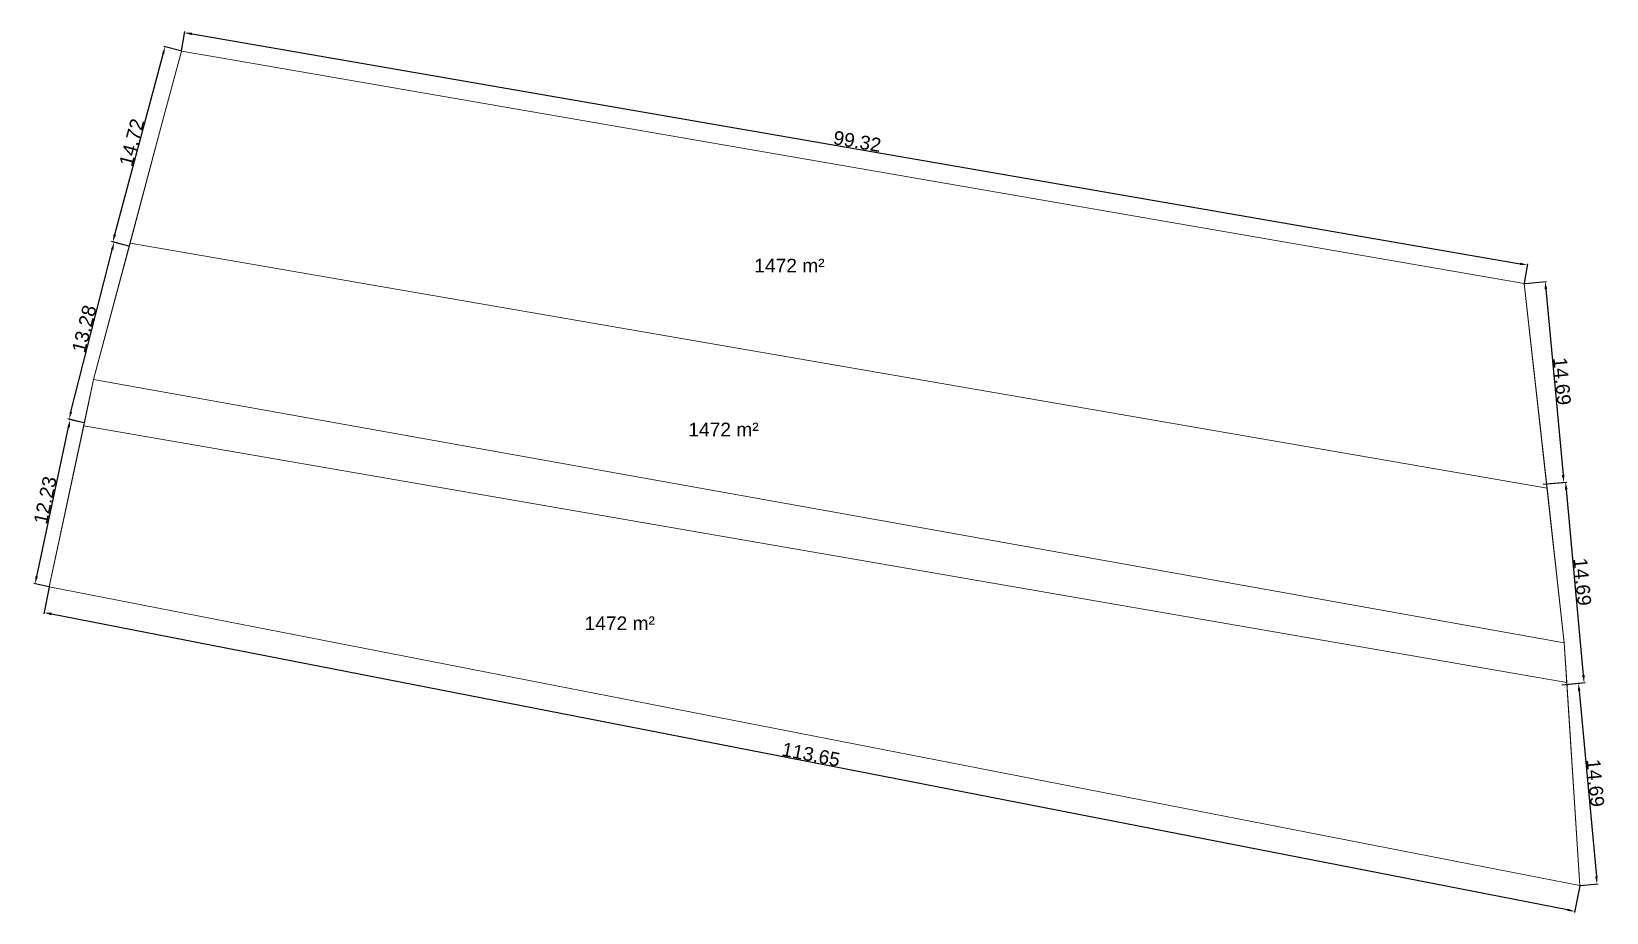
# Model space of a CAD drawing. Header units: metres. Extents: x 7516552 to 7517405, y 4692096 to 4693319.
# Drawn here: x 7516915.3 to 7517030.1, y 4692693.5 to 4692757.7 of the extents above; entities that cross this region are included whole.
import ezdxf

# ---------------------------------------------------------------- set-up
doc = ezdxf.new("R2010")
doc.units = ezdxf.units.M
doc.header["$PDMODE"] = 32
doc.header["$PDSIZE"] = 1
doc.layers.get('Defpoints').update_dxf_attribs({"lineweight": 0})
for name, color, linetype, lineweight in [('Dimensionet', 5, 'Continuous', 0), ('Nr-Ri', 1, 'Continuous', 0), ('Parcela Baze', 7, 'Continuous', 0), ('ParcReNet_12', 1, 'Continuous', 0), ('sip', 1, 'Continuous', 0)]:
    doc.layers.add(name, color=color, linetype=linetype, lineweight=lineweight)
doc.styles.get("Standard").update_dxf_attribs({"font": 'arial.ttf'})
doc.dimstyles.get("Standard").update_dxf_attribs({"dimtxt": 1.5, "dimasz": 0.18, "dimexe": 0.18, "dimexo": 0.0625, "dimgap": 0.09, "dimtad": 1, "dimtoh": 1, "dimzin": 0, "dimdsep": 46, "dimtxsty": 'Standard', "dimcen": 0.09, "dimse1": 1, "dimse2": 1, "dimsd1": 1, "dimsd2": 1, "dimadec": 0, "dimazin": 0, "dimtfac": 1, "dimtofl": 0, "dimtmove": 0, "dimatfit": 3, "dimfxl": 1, "dimtolj": 1, "dimtzin": 0, "dimarcsym": 0})

msp = doc.modelspace()

# ---------------------------------------------------------------- texts
at = {"layer": 'Nr-Ri'}
for p in [(7516967.984, 4692740.137), (7516963.179, 4692728.189), (7516955.616, 4692714.068)]:
    msp.add_text('1472 m²', height=1, dxfattribs=at).set_placement(p)

# ---------------------------------------------------------------- blocks, each defined once
blk = doc.blocks.new('*D57')
at = {"layer": 'Defpoints', "color": 0, "transparency": 16777216}
for p in [(7516916.6, 4692717.22), (7516916.24, 4692715.34), (7517028.15, 4692695.45)]:
    blk.add_point(p, dxfattribs=at)
at = {"layer": 'Dimensionet', "color": 0, "lineweight": -2, "transparency": 16777216}
for p, q in [((7516916.6, 4692717.19), (7516916.22, 4692715.26)), ((7517027.24, 4692693.68), (7516916.78, 4692715.24)), ((7517028.14, 4692695.42), (7517027.77, 4692693.49))]:
    blk.add_line(p, q, dxfattribs=at)
at = {"layer": 'Dimensionet', "color": 0, "transparency": 16777216}
for points in [[(7516916.79, 4692715.33), (7516916.76, 4692715.15), (7516916.24, 4692715.34)], [(7517027.26, 4692693.77), (7517027.23, 4692693.59), (7517027.78, 4692693.57)]]:
    blk.add_solid(points, dxfattribs=at)
at = {"layer": 'Dimensionet', "color": 0, "transparency": 16777216, "insert": (7516972.12, 4692705), "char_height": 1, "attachment_point": 5, "rotation": 348.9567}
blk.add_mtext('\\A1;113.65', dxfattribs=at)
blk = doc.blocks.new('*D58')
at = {"layer": 'Defpoints', "color": 0, "transparency": 16777216}
for p in [(7516918.13, 4692729.4), (7516919.16, 4692729.18), (7516916.6, 4692717.22)]:
    blk.add_point(p, dxfattribs=at)
at = {"layer": 'Dimensionet', "color": 0, "lineweight": -2, "transparency": 16777216}
for p, q in [((7516919.13, 4692729.18), (7516918.05, 4692729.42)), ((7516915.69, 4692717.98), (7516918.02, 4692728.86)), ((7516916.57, 4692717.23), (7516915.49, 4692717.46))]:
    blk.add_line(p, q, dxfattribs=at)
at = {"layer": 'Dimensionet', "color": 0, "transparency": 16777216}
for points in [[(7516917.93, 4692728.88), (7516918.11, 4692728.84), (7516918.13, 4692729.4)], [(7516915.6, 4692718), (7516915.78, 4692717.96), (7516915.57, 4692717.44)]]:
    blk.add_solid(points, dxfattribs=at)
at = {"layer": 'Dimensionet', "color": 0, "transparency": 16777216, "insert": (7516916.31, 4692723.54), "char_height": 1, "attachment_point": 5, "rotation": 77.9138}
blk.add_mtext('\\A1;12.23', dxfattribs=at)
blk = doc.blocks.new('*D59')
at = {"layer": 'Defpoints', "color": 0, "transparency": 16777216}
for p in [(7516921.33, 4692742.33), (7516922.43, 4692742.05), (7516919.16, 4692729.18)]:
    blk.add_point(p, dxfattribs=at)
at = {"layer": 'Dimensionet', "color": 0, "lineweight": -2, "transparency": 16777216}
for p, q in [((7516918.19, 4692729.99), (7516921.19, 4692741.79)), ((7516922.4, 4692742.05), (7516921.24, 4692742.35)), ((7516919.13, 4692729.18), (7516917.97, 4692729.48))]:
    blk.add_line(p, q, dxfattribs=at)
at = {"layer": 'Dimensionet', "color": 0, "transparency": 16777216}
for points in [[(7516921.1, 4692741.82), (7516921.28, 4692741.77), (7516921.33, 4692742.33)], [(7516918.11, 4692730.01), (7516918.28, 4692729.97), (7516918.06, 4692729.46)]]:
    blk.add_solid(points, dxfattribs=at)
at = {"layer": 'Dimensionet', "color": 0, "transparency": 16777216, "insert": (7516919.15, 4692736.03), "char_height": 1, "attachment_point": 5, "rotation": 75.7538}
blk.add_mtext('\\A1;13.28', dxfattribs=at)
blk = doc.blocks.new('*D60')
at = {"layer": 'Defpoints', "color": 0, "transparency": 16777216}
for p in [(7516925.04, 4692756.59), (7516926.23, 4692756.27), (7516922.43, 4692742.05)]:
    blk.add_point(p, dxfattribs=at)
at = {"layer": 'Dimensionet', "color": 0, "lineweight": -2, "transparency": 16777216}
for p, q in [((7516926.2, 4692756.28), (7516924.95, 4692756.61)), ((7516921.38, 4692742.9), (7516924.9, 4692756.06)), ((7516922.4, 4692742.06), (7516921.15, 4692742.39))]:
    blk.add_line(p, q, dxfattribs=at)
at = {"layer": 'Dimensionet', "color": 0, "transparency": 16777216}
for points in [[(7516924.81, 4692756.08), (7516924.99, 4692756.03), (7516925.04, 4692756.59)], [(7516921.29, 4692742.92), (7516921.47, 4692742.87), (7516921.24, 4692742.37)]]:
    blk.add_solid(points, dxfattribs=at)
at = {"layer": 'Dimensionet', "color": 0, "transparency": 16777216, "insert": (7516922.61, 4692749.62), "char_height": 1, "attachment_point": 5, "rotation": 75.0426}
blk.add_mtext('\\A1;14.72', dxfattribs=at)
blk = doc.blocks.new('*D61')
at = {"layer": 'Defpoints', "color": 0, "transparency": 16777216}
for p in [(7516926.23, 4692756.27), (7517024.33, 4692740.67), (7517024.1, 4692739.33)]:
    blk.add_point(p, dxfattribs=at)
at = {"layer": 'Dimensionet', "color": 0, "lineweight": -2, "transparency": 16777216}
for p, q in [((7516926.24, 4692756.3), (7516926.48, 4692757.7)), ((7516927.01, 4692757.52), (7517023.79, 4692740.77)), ((7517024.11, 4692739.36), (7517024.35, 4692740.76))]:
    blk.add_line(p, q, dxfattribs=at)
at = {"layer": 'Dimensionet', "color": 0, "transparency": 16777216}
for points in [[(7516927.02, 4692757.61), (7516926.99, 4692757.43), (7516926.46, 4692757.61)], [(7517023.81, 4692740.86), (7517023.77, 4692740.67), (7517024.33, 4692740.67)]]:
    blk.add_solid(points, dxfattribs=at)
at = {"layer": 'Dimensionet', "color": 0, "transparency": 16777216, "insert": (7516975.49, 4692749.69), "char_height": 1, "attachment_point": 5, "rotation": 350.1795}
blk.add_mtext('\\A1;99.32', dxfattribs=at)
blk = doc.blocks.new('*D71')
at = {"layer": 'Defpoints', "color": 0, "transparency": 16777216}
for p in [(7517024.1, 4692739.33), (7517025.45, 4692724.7), (7517026.98, 4692724.84)]:
    blk.add_point(p, dxfattribs=at)
at = {"layer": 'Dimensionet', "color": 0, "lineweight": -2, "transparency": 16777216}
for p, q in [((7517024.13, 4692739.33), (7517025.72, 4692739.48)), ((7517025.68, 4692738.92), (7517026.93, 4692725.39)), ((7517025.48, 4692724.71), (7517027.07, 4692724.85))]:
    blk.add_line(p, q, dxfattribs=at)
at = {"layer": 'Dimensionet', "color": 0, "transparency": 16777216}
for points in [[(7517025.77, 4692738.93), (7517025.58, 4692738.91), (7517025.63, 4692739.47)], [(7517027.02, 4692725.4), (7517026.83, 4692725.38), (7517026.98, 4692724.84)]]:
    blk.add_solid(points, dxfattribs=at)
at = {"layer": 'Dimensionet', "color": 0, "transparency": 16777216, "insert": (7517026.85, 4692732.21), "char_height": 1, "attachment_point": 5, "rotation": 275.2733}
blk.add_mtext('\\A1;14.69', dxfattribs=at)
blk = doc.blocks.new('*D72')
at = {"layer": 'Defpoints', "color": 0, "transparency": 16777216}
for p in [(7517025.45, 4692724.7), (7517026.8, 4692710.08), (7517028.46, 4692710.23)]:
    blk.add_point(p, dxfattribs=at)
at = {"layer": 'Dimensionet', "color": 0, "lineweight": -2, "transparency": 16777216}
for p, q in [((7517025.48, 4692724.71), (7517027.19, 4692724.86)), ((7517027.16, 4692724.31), (7517028.4, 4692710.78)), ((7517026.83, 4692710.08), (7517028.54, 4692710.24))]:
    blk.add_line(p, q, dxfattribs=at)
at = {"layer": 'Dimensionet', "color": 0, "transparency": 16777216}
for points in [[(7517027.25, 4692724.32), (7517027.06, 4692724.3), (7517027.11, 4692724.86)], [(7517028.5, 4692710.79), (7517028.31, 4692710.77), (7517028.46, 4692710.23)]]:
    blk.add_solid(points, dxfattribs=at)
at = {"layer": 'Dimensionet', "color": 0, "transparency": 16777216, "insert": (7517028.33, 4692717.59), "char_height": 1, "attachment_point": 5, "rotation": 275.2733}
blk.add_mtext('\\A1;14.69', dxfattribs=at)
blk = doc.blocks.new('*D73')
at = {"layer": 'Defpoints', "color": 0, "transparency": 16777216}
for p in [(7517026.8, 4692710.08), (7517028.15, 4692695.45), (7517029.4, 4692695.57)]:
    blk.add_point(p, dxfattribs=at)
at = {"layer": 'Dimensionet', "color": 0, "lineweight": -2, "transparency": 16777216}
for p, q in [((7517026.83, 4692710.08), (7517028.14, 4692710.2)), ((7517028.1, 4692709.65), (7517029.35, 4692696.11)), ((7517028.18, 4692695.45), (7517029.49, 4692695.57))]:
    blk.add_line(p, q, dxfattribs=at)
at = {"layer": 'Dimensionet', "color": 0, "transparency": 16777216}
for points in [[(7517028.19, 4692709.65), (7517028.01, 4692709.64), (7517028.05, 4692710.19)], [(7517029.44, 4692696.12), (7517029.26, 4692696.1), (7517029.4, 4692695.57)]]:
    blk.add_solid(points, dxfattribs=at)
at = {"layer": 'Dimensionet', "color": 0, "transparency": 16777216, "insert": (7517029.28, 4692702.93), "char_height": 1, "attachment_point": 5, "rotation": 275.2733}
blk.add_mtext('\\A1;14.69', dxfattribs=at)

# ---------------------------------------------------------------- dimensions: what is measured, and where the dimension line sits
at = {"layer": 'Dimensionet'}
for p1, p2, distance, picture, middle in [((7516926.231, 4692756.271), (7517024.1, 4692739.33), 1.361, '*D61', (7516975.492, 4692749.69)), ((7516922.431, 4692742.047), (7516926.231, 4692756.271), 1.232, '*D60', (7516922.612, 4692749.618)), ((7516919.163, 4692729.176), (7516922.431, 4692742.047), 1.139, '*D59', (7516919.155, 4692736.029)), ((7517024.1, 4692739.33), (7517025.45, 4692724.702), 1.532, '*D71', (7517026.854, 4692732.208)), ((7516916.603, 4692717.22), (7516919.163, 4692729.176), 1.053, '*D58', (7516916.31, 4692723.535)), ((7517025.45, 4692724.702), (7517026.8, 4692710.077), 1.662, '*D72', (7517028.334, 4692717.594)), ((7517028.15, 4692695.45), (7516916.603, 4692717.22), 1.911, '*D57', (7516972.117, 4692705.005)), ((7517026.8, 4692710.077), (7517028.15, 4692695.45), 1.257, '*D73', (7517029.28, 4692702.93))]:
    dim = msp.add_aligned_dim(p1=p1, p2=p2, distance=distance, dimstyle='Standard', override={"dimscale": 0.5, "dimtxt": 2, "dimasz": 1.1, "dimtoh": 0, "dimcen": 0, "dimse1": 0, "dimse2": 0, "dimsd1": 0, "dimsd2": 0}, dxfattribs=at)
    dim.commit()
    dim.dimension.update_dxf_attribs({"geometry": picture, "text_midpoint": middle})

# ---------------------------------------------------------------- linework, layer by layer
at = {"layer": 'Parcela Baze', "flags": 128}
for points in [[(7517024.1, 4692739.33), (7516929.778, 4692755.657), (7516926.231, 4692756.271), (7516924.74, 4692750.7), (7516919.84, 4692732.337), (7517027.01, 4692713.13)], [(7517027.01, 4692713.13), (7516919.84, 4692732.337), (7516916.603, 4692717.22), (7517028.15, 4692695.45)]]:
    msp.add_lwpolyline(points, close=True, dxfattribs=at)
at = {"layer": 'ParcReNet_12', "flags": 128}
msp.add_lwpolyline([(7516919.84, 4692732.337), (7516916.603, 4692717.22), (7517028.15, 4692695.45), (7517027.01, 4692713.13), (7517024.1, 4692739.33), (7516929.778, 4692755.657), (7516926.231, 4692756.271), (7516924.74, 4692750.7)], close=True, dxfattribs=at)
at = {"layer": 'sip', "flags": 128}
for points in [[(7517024.1, 4692739.33), (7516929.778, 4692755.657), (7516926.231, 4692756.271), (7516924.74, 4692750.7), (7516922.493, 4692742.28), (7517025.758, 4692724.405)], [(7517025.758, 4692724.405), (7516922.493, 4692742.28), (7516919.84, 4692732.337), (7516919.115, 4692728.95), (7517027.196, 4692710.242), (7517027.01, 4692713.13)], [(7516919.115, 4692728.95), (7516916.603, 4692717.22), (7517028.15, 4692695.45), (7517027.196, 4692710.242)]]:
    msp.add_lwpolyline(points, close=True, dxfattribs=at)

msp.set_redraw_order([(e.dxf.handle, doc.entitydb.next_handle()) for e in msp.query("TEXT MTEXT ATTDEF DIMENSION ARC_DIMENSION")])  # texts and dimensions are drawn at this point

doc.saveas('drawing.dxf')
